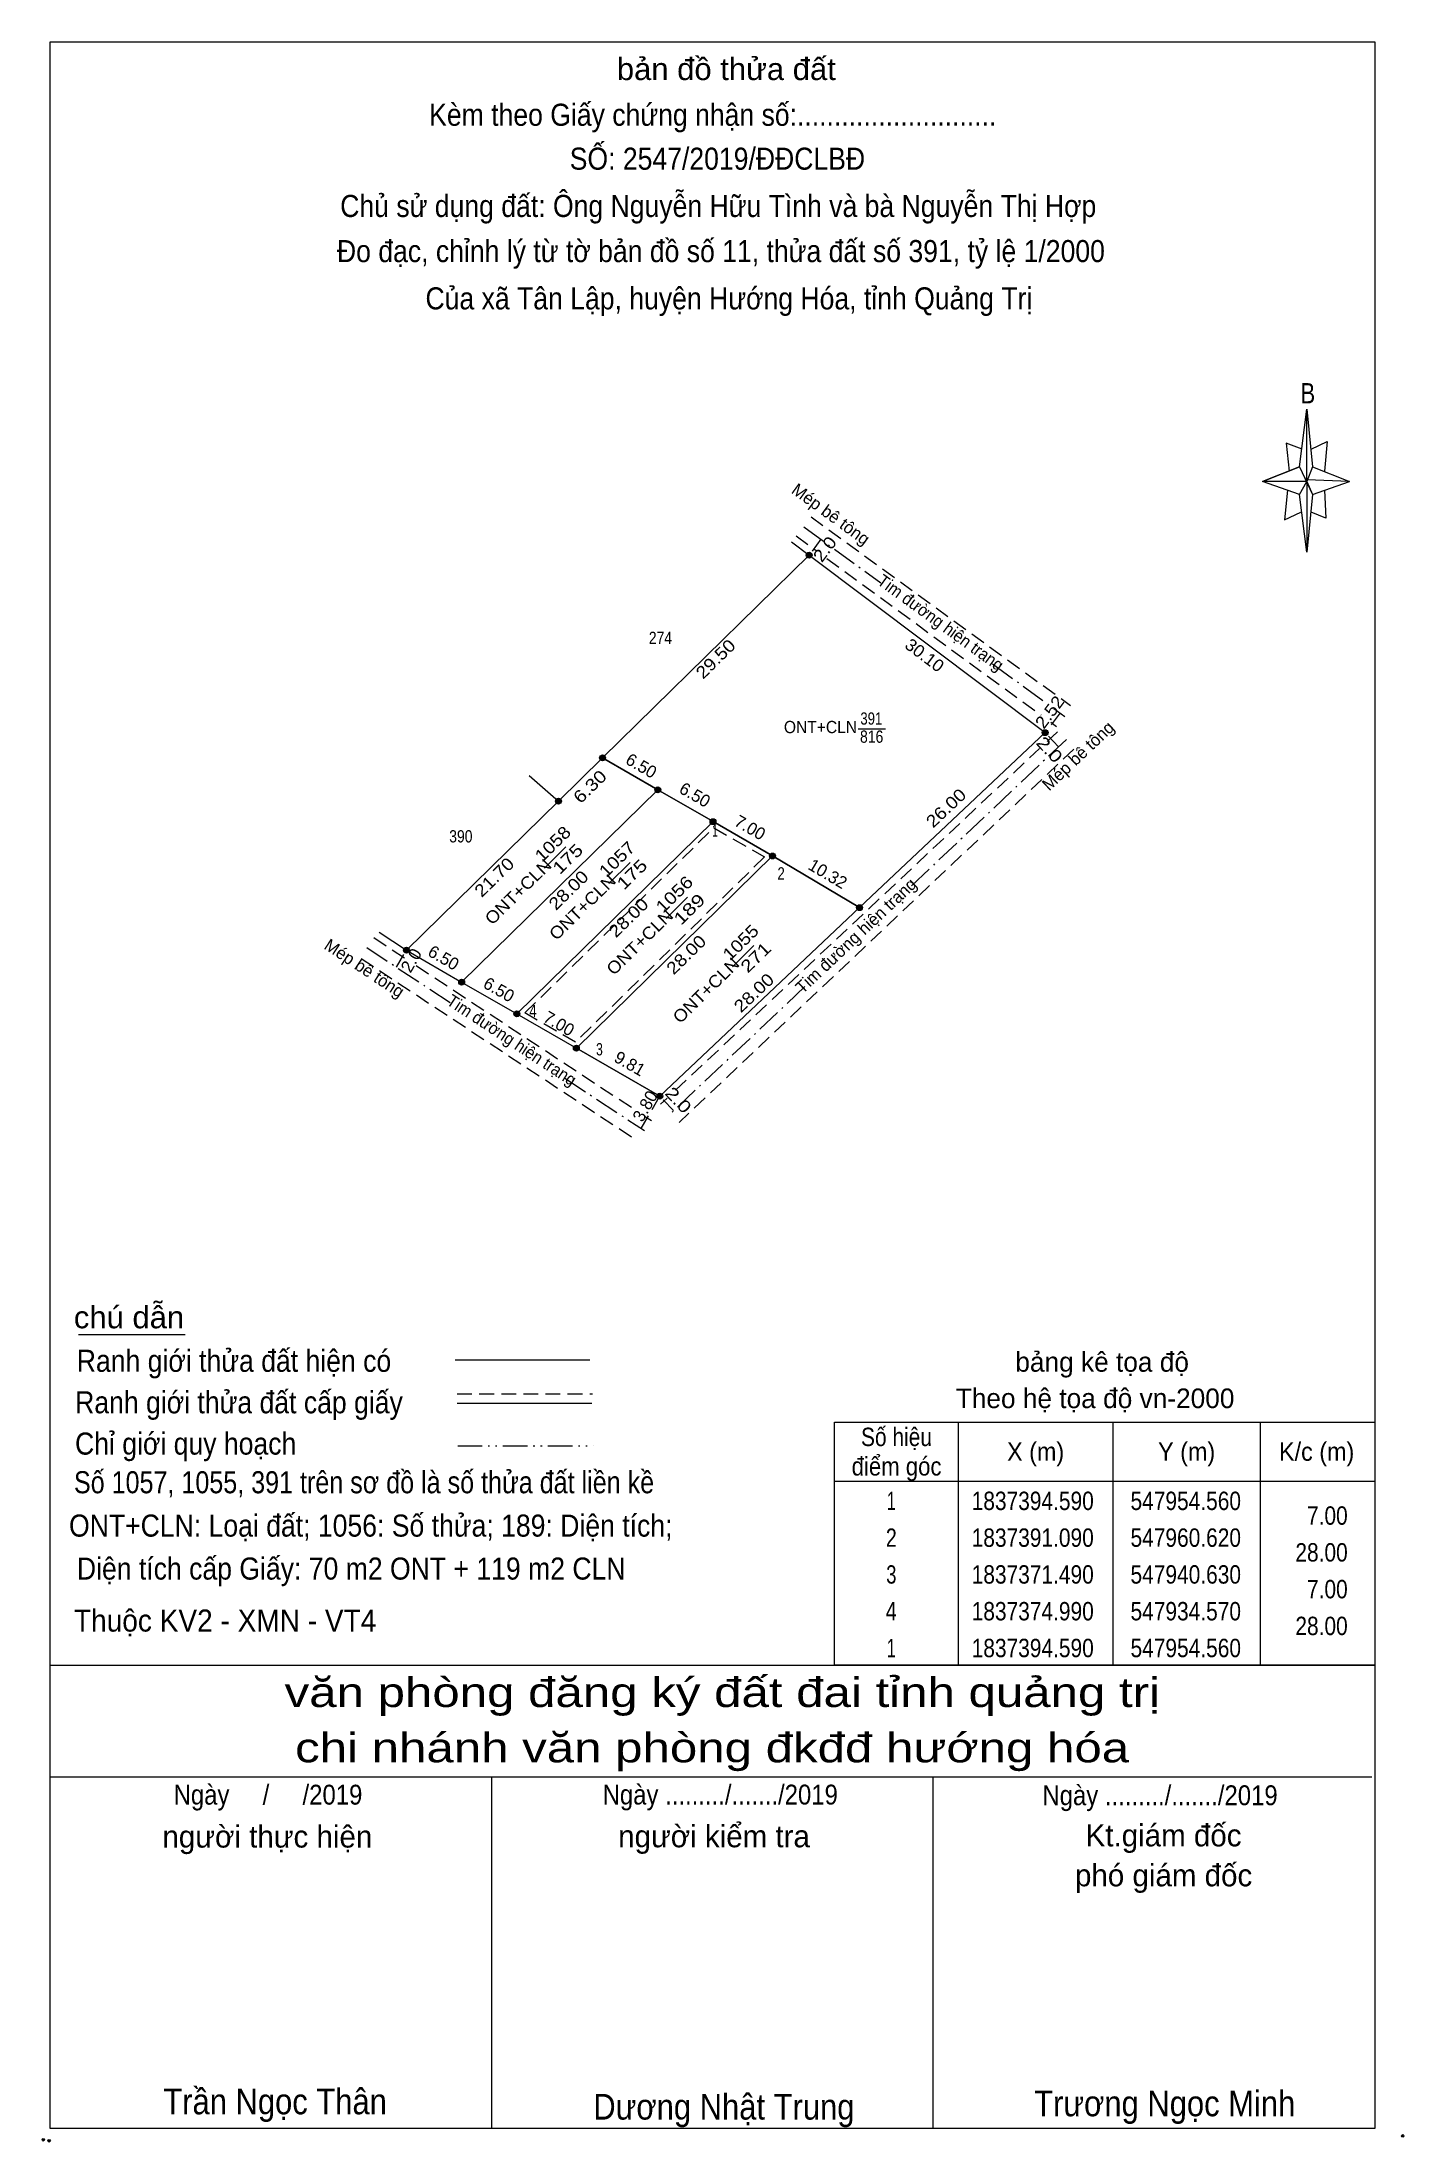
# Model space of a CAD drawing. Header units: metres. Extents: x 547336 to 548230, y 1836093 to 1837463.
# Drawn here: x 547703.1 to 547841.9, y 1836570.5 to 1836784.5 of the extents above; entities that cross this region are included whole.
import ezdxf
from ezdxf.enums import TextEntityAlignment as Align

# ---------------------------------------------------------------- set-up
doc = ezdxf.new("R2010")
doc.units = ezdxf.units.M
doc.header["$LTSCALE"] = 0.5
doc.header["$PDMODE"] = 32
doc.header["$PDSIZE"] = 0.25
for name, pattern in [('DASH_DOUBLE_DOT', [9.2, 5, -1.2, 0.3, -1.2, 0.3, -1.2]), ('DOT_DASHED', [7.7, 5, -1.2, 0.3, -1.2]), ('MEDIUM_DASHED', [4.5, 3, -1.5])]:
    doc.linetypes.add(name, pattern=pattern)
for name, color, linetype, lineweight in [('1', 7, 'Continuous', 13), ('10', 7, 'MEDIUM_DASHED', 13), ('17', 7, 'Continuous', 13), ('36', 7, 'MEDIUM_DASHED', 13), ('5', 7, 'Continuous', 13), ('6', 7, 'Continuous', 13), ('63', 7, 'Continuous', 13)]:
    doc.layers.add(name, color=color, linetype=linetype, lineweight=lineweight)

msp = doc.modelspace()

# ---------------------------------------------------------------- texts
at = {"layer": '1'}
for s, width, p in [('ONT+CLN', 0.95, (547782.44, 1836714.08)), ('391', 0.8, (547787.62, 1836714.95)), ('816', 0.85, (547787.655, 1836713.1))]:
    msp.add_text(s, height=1.25, dxfattribs=dict(at, width=width)).set_placement(p, align=Align.CENTER)
at = {"layer": '10', "width": 0.85}
for s, p in [('274', (547766.13, 1836723.17)), ('390', (547745.79, 1836702.94))]:
    msp.add_text(s, height=1.25, dxfattribs=at).set_placement(p, align=Align.CENTER)
at = {"layer": '36'}
for s, width, p in [('1', 0.65, (547771.695, 1836703.52)), ('2', 0.8, (547778.43, 1836699.16)), ('4', 0.8, (547753.135, 1836685.13)), ('3', 0.75, (547759.91, 1836681.23))]:
    msp.add_text(s, height=1.25, dxfattribs=dict(at, width=width)).set_placement(p, align=Align.CENTER)
for s, p in [('bảng kê tọa độ', (547811.145, 1836648.98)), ('Theo hệ tọa độ vn-2000', (547810.425, 1836645.27))]:
    msp.add_text(s, height=2, dxfattribs=at).set_placement(p, align=Align.CENTER)
at = {"layer": '5'}
for s, height, width, p in [('bản đồ thửa đất', 2.25, 1.05, (547772.845, 1836780.66)), ('Kèm theo Giấy chứng nhận số:...........................', 2.25, 0.9, (547771.46, 1836776)), ('SỐ: 2547/2019/ĐĐCLBĐ', 2.25, 0.9, (547771.935, 1836771.52)), ('Chủ sử dụng đất: Ông Nguyễn Hữu Tình và bà Nguyễn Thị Hợp', 2.25, 0.9, (547772.02, 1836766.7)), ('Đo đạc, chỉnh lý từ tờ bản đồ số 11, thửa đất số 391, tỷ lệ 1/2000 ', 2.25, 0.9, (547772.67, 1836762.1)), ('Của xã Tân Lập, huyện Hướng Hóa, tỉnh Quảng Trị', 2.25, 0.9, (547773.105, 1836757.28)), ('B', 2.066, 0.8, (547832.115, 1836747.7)), ('văn phòng đăng ký đất đai tỉnh quảng trị', 3, 1.25, (547772.435, 1836614.8)), ('chi nhánh văn phòng đkđđ hướng hóa', 3, 1.25, (547771.395, 1836609.16)), ('Ngày     /     /2019', 2.025, 0.9, (547726.135, 1836604.85)), ('Ngày ........./......./2019', 2.025, 0.9, (547772.225, 1836604.86)), ('Ngày ........./......./2019', 2.025, 0.9, (547817.045, 1836604.79)), ('Trần Ngọc Thân', 2.62, 0.9, (547726.86, 1836573.28)), ('Dương Nhật Trung', 2.62, 0.9, (547772.595, 1836572.74)), ('Trương Ngọc Minh', 2.62, 0.9, (547817.52, 1836573.08))]:
    msp.add_text(s, height=height, dxfattribs=dict(at, width=width)).set_placement(p, align=Align.CENTER)
for s, p in [('người kiểm tra', (547771.59, 1836600.5)), ('Kt.giám đốc', (547817.405, 1836600.59)), ('người thực hiện', (547726.07, 1836600.47)), ('phó giám đốc', (547817.41, 1836596.52))]:
    msp.add_text(s, height=2.25, dxfattribs=at).set_placement(p, align=Align.CENTER)
at = {"layer": '6'}
for s, width, p in [('chú dẫn', 1.05, (547706.35, 1836653.41)), ('Ranh giới thửa đất hiện có ', 0.9, (547706.65, 1836648.97)), ('Ranh giới thửa đất cấp giấy', 0.9, (547706.48, 1836644.74)), ('Chỉ giới quy hoạch', 0.9, (547706.47, 1836640.53)), ('Số 1057, 1055, 391 trên sơ đồ là số thửa đất liền kề', 0.85, (547706.36, 1836636.59)), ('ONT+CLN: Loại đất; 1056: Số thửa; 189: Diện tích;', 0.9, (547705.86, 1836632.17)), ('Diện tích cấp Giấy: 70 m2 ONT + 119 m2 CLN', 0.9, (547706.66, 1836627.79)), ('Thuộc KV2 - XMN - VT4', 0.95, (547706.36, 1836622.49))]:
    msp.add_text(s, height=2.25, dxfattribs=dict(at, width=width)).set_placement(p)
at = {"layer": '63'}
for s, rotation, p in [('Mép bê tông', 323.986, (547783.1326, 1836735.9003)), ('Mép bê tông', 43.405, (547809.1205, 1836711.3163)), ('6.50', 330.004, (547763.8725, 1836710.2153)), ('6.50', 330.004, (547769.3325, 1836707.2553)), ('7.00', 329.991, (547774.9524, 1836703.9149)), ('10.32', 329.284, (547782.8708, 1836699.2085)), ('Tim đường hiện trạng', 43.4, (547786.4856, 1836692.9837)), ('Mép bê tông', 326.593, (547735.6209, 1836689.5995)), ('6.50', 330.004, (547743.7225, 1836690.6453)), ('6.50', 330.08, (547749.3633, 1836687.3976)), ('7.00', 329.991, (547755.4824, 1836683.9349)), ('9.81', 330.088, (547762.6983, 1836679.8553)), ('3.80', 60.199, (547765.1088, 1836675.7544))]:
    msp.add_text(s, height=1.25, rotation=rotation, dxfattribs=at).set_placement(p, align=Align.CENTER)
for s, rotation, width, p in [('2.0', 53.073, 1.15, (547783.3827, 1836732.4645)), ('Tim đường hiện trạng', 323.998, 0.95, (547794.3276, 1836724.8341)), ('29.50', 44.478, 1.15, (547772.1921, 1836721.2008)), ('30.10', 323.035, 1.05, (547792.6742, 1836721.5271)), ('2.52', 52.903, 1.1, (547806.2891, 1836715.853)), ('2.0', 313.375, 1.25, (547805.3221, 1836711.9741)), ('6.30', 44.421, 1.2, (547759.3826, 1836708.1837)), ('26.00', 43.332, 1.15, (547795.6661, 1836705.9973)), ('1058', 44.436, 1.15, (547755.5924, 1836702.3518)), ('175', 44.436, 1.25, (547757.1174, 1836700.8125)), ('1057', 44.436, 1.15, (547762.1424, 1836700.7818)), ('21.70', 44.459, 1.15, (547749.6324, 1836698.95)), ('ONT+CLN', 44.436, 1.1, (547752.0674, 1836697.4672)), ('28.00', 44.45, 1.15, (547757.2023, 1836697.6294)), ('ONT+CLN', 44.436, 1.1, (547758.6174, 1836695.8972)), ('175', 44.436, 1.25, (547763.6674, 1836699.2425)), ('1056', 44.436, 1.2, (547767.9824, 1836697.2116)), ('189', 44.436, 1.3, (547769.5074, 1836695.6823)), ('ONT+CLN', 44.436, 1.1, (547764.4574, 1836692.3372)), ('28.00', 44.436, 1.15, (547763.3124, 1836694.8286)), ('28.00', 44.436, 1.15, (547769.1924, 1836691.0486)), ('1055', 44.436, 1.15, (547774.7424, 1836692.3018)), ('2.0', 59.971, 1.05, (547741.2705, 1836690.6072)), ('ONT+CLN', 44.436, 1.1, (547771.2174, 1836687.4172)), ('271', 44.436, 1.25, (547776.2774, 1836690.7731)), ('28.00', 43.35, 1.15, (547776.086, 1836687.1582)), ('Tim đường hiện trạng', 326.591, 0.95, (547750.6359, 1836682.2668)), ('2.0', 313.398, 1.25, (547767.5027, 1836676.2444))]:
    msp.add_text(s, height=1.25, rotation=rotation, dxfattribs=dict(at, width=width)).set_placement(p, align=Align.CENTER)
for s, height, width, p in [('Số hiệu', 1.875, 0.85, (547790.185, 1836641.4)), ('X (m)', 1.875, 0.95, (547804.365, 1836639.9)), ('Y (m)', 1.875, 0.95, (547819.755, 1836639.9)), ('K/c (m)', 1.875, 0.95, (547833.005, 1836639.9)), ('điểm góc', 1.875, 0.9, (547790.195, 1836638.4)), ('1', 1.87, 0.65, (547789.66, 1836634.88)), ('1837394.590', 1.875, 0.85, (547804.07, 1836634.88)), ('547954.560', 1.875, 0.85, (547819.665, 1836634.88)), ('2', 1.87, 0.8, (547789.66, 1836631.13)), ('1837391.090', 1.875, 0.85, (547804.07, 1836631.13)), ('547960.620', 1.875, 0.85, (547819.665, 1836631.13)), ('3', 1.87, 0.75, (547789.66, 1836627.38)), ('1837371.490', 1.875, 0.85, (547804.07, 1836627.38)), ('547940.630', 1.875, 0.85, (547819.665, 1836627.38)), ('4', 1.87, 0.8, (547789.645, 1836623.63)), ('1837374.990', 1.875, 0.85, (547804.07, 1836623.63)), ('547934.570', 1.875, 0.85, (547819.665, 1836623.63)), ('1', 1.87, 0.65, (547789.66, 1836619.88)), ('1837394.590', 1.875, 0.85, (547804.07, 1836619.88)), ('547954.560', 1.875, 0.85, (547819.665, 1836619.88))]:
    msp.add_text(s, height=height, dxfattribs=dict(at, width=width)).set_placement(p, align=Align.CENTER)
at = {"layer": '63', "width": 0.85}
for s, p in [('7.00', (547836.17, 1836633.38)), ('28.00', (547836.17, 1836629.63)), ('7.00', (547836.17, 1836625.88)), ('28.00', (547836.17, 1836622.13))]:
    msp.add_text(s, height=1.875, dxfattribs=at).set_placement(p, align=Align.RIGHT)

# ---------------------------------------------------------------- hatches: boundary and pattern name
at = {"layer": '63'}
for points in [[(547781.58, 1836732.23, 1), (547780.98, 1836732.23, 1)], [(547805.63, 1836714.13, 1), (547805.03, 1836714.13, 1)], [(547760.53, 1836711.56, 1), (547759.93, 1836711.56, 1)], [(547766.16, 1836708.31, 1), (547765.56, 1836708.31, 1)], [(547756.03, 1836707.15, 1), (547755.43, 1836707.15, 1)], [(547771.79, 1836705.06, 1), (547771.19, 1836705.06, 1)], [(547777.85, 1836701.56, 1), (547777.25, 1836701.56, 1)], [(547786.72, 1836696.29, 1), (547786.12, 1836696.29, 1)], [(547740.54, 1836691.95, 1), (547739.94, 1836691.95, 1)], [(547746.17, 1836688.7, 1), (547745.57, 1836688.7, 1)], [(547751.8, 1836685.46, 1), (547751.2, 1836685.46, 1)], [(547757.86, 1836681.96, 1), (547757.26, 1836681.96, 1)], [(547766.36, 1836677.07, 1), (547765.76, 1836677.07, 1)]]:
    msp.add_hatch(color=256, dxfattribs=at).paths.add_polyline_path(points)

# ---------------------------------------------------------------- linework, layer by layer
at = {"layer": '1'}
for points in [[(547781.28, 1836732.23), (547805.33, 1836714.13), (547786.42, 1836696.29), (547777.55, 1836701.56), (547771.49, 1836705.06), (547765.86, 1836708.31), (547760.23, 1836711.56)], [(547777.55, 1836701.56), (547786.42, 1836696.29), (547766.06, 1836677.07), (547757.56, 1836681.96)]]:
    msp.add_lwpolyline(points, close=True, dxfattribs=at)
at = {"layer": '1', "linetype": 'MEDIUM_DASHED'}
msp.add_lwpolyline([(547771.57, 1836704.44), (547776.73, 1836701.46), (547757.48, 1836682.58), (547752.32, 1836685.56)], close=True, dxfattribs=at)
at = {"layer": '10'}
for p, q in [((547781.48, 1836736.12), (547807.92, 1836716.9)), ((547779.95, 1836734.2), (547781.99, 1836732.71)), ((547782.49, 1836733.84), (547781.28, 1836732.23)), ((547783.1, 1836731.89), (547804.93, 1836715.9)), ((547806.85, 1836716.14), (547805.33, 1836714.13)), ((547805.91, 1836715.19), (547806.48, 1836714.77)), ((547767.66, 1836677.67), (547804.76, 1836712.51)), ((547808.27, 1836712.45), (547768.04, 1836674.4)), ((547806.7, 1836712.68), (547805.33, 1836714.13)), ((547805.54, 1836713.24), (547806.58, 1836714.22)), ((547736.92, 1836693.24), (547740.12, 1836691.13)), ((547735.62, 1836691.11), (547763.73, 1836672.57)), ((547739.24, 1836690.22), (547740.24, 1836691.95)), ((547741.25, 1836690.38), (547763.66, 1836675.61)), ((547764.17, 1836673.77), (547766.06, 1836677.07)), ((547767.45, 1836675.6), (547766.06, 1836677.07)), ((547766.15, 1836676.25), (547766.81, 1836676.87)), ((547764.61, 1836674.98), (547765.22, 1836674.58))]:
    msp.add_line(p, q, dxfattribs=at)
at = {"layer": '10', "linetype": 'Continuous'}
for p, q in [((547779.47, 1836733.6), (547781.28, 1836732.23)), ((547781.28, 1836732.23), (547805.33, 1836714.13)), ((547760.23, 1836711.56), (547765.86, 1836708.31)), ((547752.74, 1836709.75), (547755.73, 1836707.15)), ((547740.24, 1836691.95), (547755.73, 1836707.15)), ((547757.56, 1836681.96), (547777.55, 1836701.56)), ((547737.46, 1836693.78), (547740.24, 1836691.95)), ((547740.24, 1836691.95), (547745.87, 1836688.7))]:
    msp.add_line(p, q, dxfattribs=at)
for points in [[(547755.73, 1836707.15), (547760.23, 1836711.56), (547781.28, 1836732.23)], [(547766.06, 1836677.07), (547786.42, 1836696.29), (547805.33, 1836714.13)], [(547745.87, 1836688.7), (547765.86, 1836708.31), (547771.49, 1836705.06)], [(547745.87, 1836688.7), (547751.5, 1836685.46), (547771.49, 1836705.06), (547777.55, 1836701.56), (547786.42, 1836696.29)], [(547751.5, 1836685.46), (547757.56, 1836681.96), (547766.06, 1836677.07)]]:
    msp.add_lwpolyline(points, dxfattribs=at)
at = {"layer": '17'}
msp.add_line((547706.82, 1836652.79), (547717.68, 1836652.79), dxfattribs=at)
at = {"layer": '5'}
for p, q in [((547831.24, 1836741.24), (547831.99, 1836747.1)), ((547832.59, 1836741.24), (547836.34, 1836739.74)), ((547831.24, 1836738.4), (547827.49, 1836739.74)), ((547832.59, 1836738.4), (547831.99, 1836732.54)), ((547833.79, 1836738.84), (547833.94, 1836736)), ((547833.94, 1836736), (547832.44, 1836736.6)), ((547703.94, 1836619.08), (547838.94, 1836619.08)), ((547703.94, 1836607.68), (547838.64, 1836607.68)), ((547703.94, 1836607.68), (547838.64, 1836607.68)), ((547703.94, 1836607.68), (547838.64, 1836607.68)), ((547748.94, 1836571.84), (547748.94, 1836607.68)), ((547793.94, 1836571.84), (547793.94, 1836607.68))]:
    msp.add_line(p, q, dxfattribs=at)
for points in [[(547703.94, 1836784.54), (547838.94, 1836784.54), (547838.94, 1836571.84), (547703.94, 1836571.84)], [(547831.99, 1836747.1), (547832.59, 1836741.24), (547831.99, 1836739.74)], [(547831.99, 1836739.74), (547827.49, 1836739.74), (547831.24, 1836741.24), (547832.59, 1836738.4), (547836.34, 1836739.74), (547831.99, 1836739.9)], [(547831.99, 1836739.74), (547831.99, 1836732.54), (547831.24, 1836738.4)]]:
    msp.add_lwpolyline(points, close=True, dxfattribs=at)
for points in [[(547831.54, 1836743.04), (547829.89, 1836743.64), (547830.19, 1836740.8)], [(547832.44, 1836743.04), (547834.09, 1836743.8), (547833.79, 1836740.8)], [(547831.99, 1836739.74), (547831.24, 1836741.24), (547827.49, 1836739.74)], [(547830.04, 1836738.84), (547829.74, 1836735.84), (547831.39, 1836736.6)], [(547831.99, 1836739.74), (547832.59, 1836738.4), (547836.34, 1836739.74)], [(547838.94, 1836571.84), (547703.94, 1836571.84), (547703.94, 1836607.68)]]:
    msp.add_lwpolyline(points, dxfattribs=at)
for p in [(547703.23, 1836570.68), (547703.83, 1836570.58)]:
    msp.add_point(p, dxfattribs=at)
at = {"layer": '6'}
for p, q in [((547745.22, 1836650.19), (547758.92, 1836650.19)), ((547745.42, 1836645.79), (547759.14, 1836645.79))]:
    msp.add_line(p, q, dxfattribs=at)
at = {"layer": '6', "linetype": 'MEDIUM_DASHED'}
msp.add_line((547745.42, 1836646.72), (547759.22, 1836646.72), dxfattribs=at)
at = {"layer": '6'}
msp.add_point((547841.78, 1836571.08), dxfattribs=at)
at = {"layer": '63', "linetype": 'DOT_DASHED'}
for p, q in [((547780.74, 1836735.11), (547788.58, 1836729.41)), ((547799.98, 1836721.14), (547807.33, 1836715.79)), ((547807.51, 1836713.45), (547790.86, 1836697.71)), ((547736.2, 1836692.22), (547744.71, 1836686.61)), ((547780.86, 1836688.25), (547767.02, 1836675.16)), ((547756.39, 1836678.9), (547764.49, 1836673.56))]:
    msp.add_line(p, q, dxfattribs=at)
at = {"layer": '63'}
for p, q in [((547786.29, 1836714.51), (547789.08, 1836714.51)), ((547754.33, 1836700.31), (547756.5, 1836702.48)), ((547760.88, 1836698.74), (547763.05, 1836700.91)), ((547766.72, 1836695.18), (547768.89, 1836697.35)), ((547773.48, 1836690.26), (547775.65, 1836692.43)), ((547796.48, 1836643.84), (547796.48, 1836619.08)), ((547812.24, 1836643.84), (547812.24, 1836619.08)), ((547827.24, 1836643.84), (547827.24, 1836619.08)), ((547783.88, 1836637.84), (547838.94, 1836637.84))]:
    msp.add_line(p, q, dxfattribs=at)
at = {"layer": '63', "linetype": 'DASH_DOUBLE_DOT'}
msp.add_line((547745.47, 1836641.41), (547759.27, 1836641.41), dxfattribs=at)
at = {"layer": '63'}
msp.add_lwpolyline([(547783.88, 1836643.84), (547838.94, 1836643.84), (547838.94, 1836619.08), (547783.88, 1836619.08)], close=True, dxfattribs=at)
for centre in [(547781.28, 1836732.23), (547805.33, 1836714.13), (547760.23, 1836711.56), (547765.86, 1836708.31), (547755.73, 1836707.15), (547771.49, 1836705.06), (547777.55, 1836701.56), (547786.42, 1836696.29), (547740.24, 1836691.95), (547745.87, 1836688.7), (547751.5, 1836685.46), (547757.56, 1836681.96), (547766.06, 1836677.07)]:
    msp.add_circle(centre, 0.3, dxfattribs=at)

msp.set_redraw_order([(e.dxf.handle, doc.entitydb.next_handle()) for e in msp.query("TEXT MTEXT ATTDEF DIMENSION ARC_DIMENSION")])  # texts and dimensions are drawn at this point

doc.saveas('drawing.dxf')
